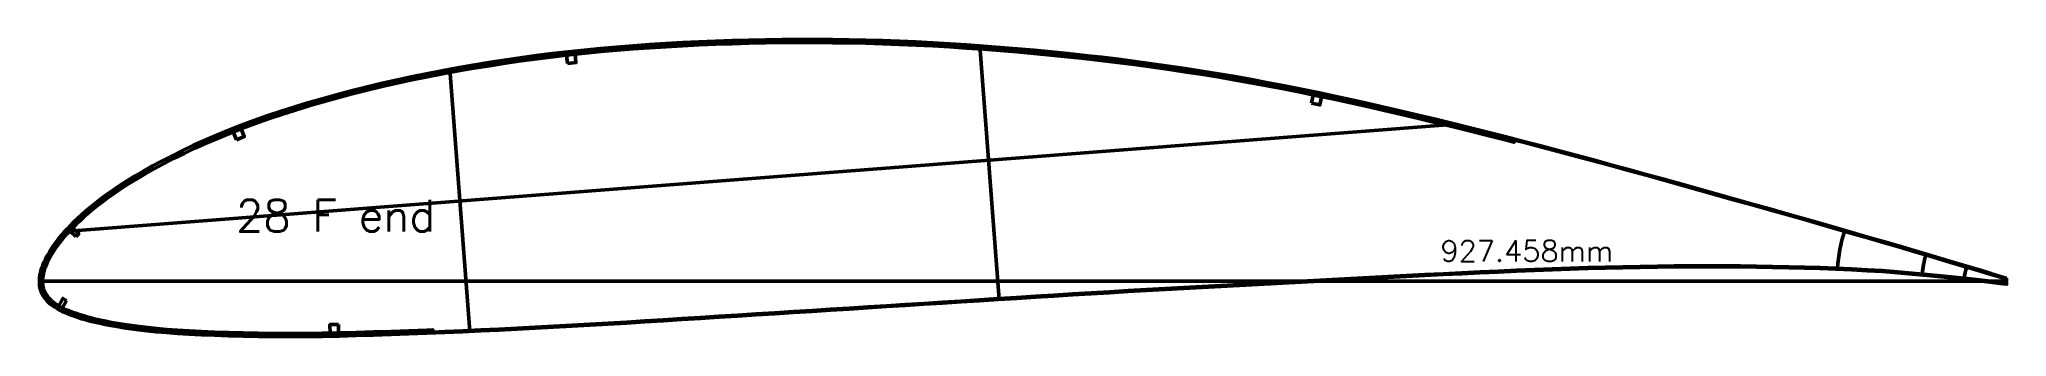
# Model space of a CAD drawing. Header units: metres. Extents: x -405 to 675, y -15418 to 133.
# Drawn here: x -348 to 580, y -5426 to -5286 of the extents above; entities that cross this region are included whole.
import ezdxf
from ezdxf.enums import TextEntityAlignment as Align

# ---------------------------------------------------------------- set-up
doc = ezdxf.new("R2010")
doc.units = ezdxf.units.M
for name, color, linetype, lineweight in [('FoilLayer', 7, 'Continuous', 50), ('RefFoilLayer', 7, 'Continuous', 50), ('StringerLayer', 7, 'Continuous', 50), ('SubLayer', 7, 'Continuous', 50), ('TextLayer', 7, 'Continuous', 50)]:
    doc.layers.add(name, color=color, linetype=linetype, lineweight=lineweight)
doc.styles.add('MSゴシック', font='romans')

msp = doc.modelspace()

# ---------------------------------------------------------------- texts
at = {"layer": 'TextLayer', "style": 'MSゴシック'}
msp.add_text('28 F end', height=15, dxfattribs=at).set_placement((-255.05, -5376.59))
msp.add_text('927.458mm', height=10, dxfattribs=at).set_placement((394.17, -5393.73), align=Align.BOTTOM_RIGHT)

# ---------------------------------------------------------------- linework, layer by layer
at = {"layer": 'FoilLayer'}
msp.add_lwpolyline([(579.52, -5399.04), (576.69, -5398.13), (572.13, -5396.75), (567.19, -5395.23), (561.81, -5393.6), (555.93, -5391.86), (549.61, -5389.99), (542.92, -5388), (535.92, -5385.92), (528.72, -5383.8), (521.46, -5381.67), (514.13, -5379.59), (506.7, -5377.42), (499.18, -5375.21), (491.54, -5373.02), (483.78, -5370.8), (475.88, -5368.59), (467.83, -5366.32), (459.66, -5364.02), (451.39, -5361.7), (443.06, -5359.37), (434.71, -5357.03), (426.35, -5354.69), (418, -5352.37), (409.65, -5350.06), (401.31, -5347.77), (392.98, -5345.49), (384.69, -5343.23), (376.43, -5341), (368.19, -5338.81), (359.96, -5336.63), (351.75, -5334.49), (347.68, -5333.44), (347.42, -5334.46), (343.3, -5333.39), (335.14, -5331.31), (326.99, -5329.27), (318.84, -5327.25), (310.7, -5325.27), (302.57, -5323.32), (294.46, -5321.4), (286.4, -5319.51), (278.4, -5317.68), (270.46, -5315.9), (262.55, -5314.18), (254.68, -5312.52), (246.82, -5310.91), (238.97, -5309.36), (231.14, -5307.86), (223.32, -5306.42), (215.52, -5305.04), (207.71, -5303.71), (199.89, -5302.44), (192.06, -5301.22), (184.21, -5300.06), (176.36, -5298.94), (168.5, -5297.88), (160.63, -5296.87), (152.75, -5295.92), (144.85, -5295.01), (136.94, -5294.16), (129, -5293.36), (121.05, -5292.6), (113.1, -5291.89), (105.14, -5291.23), (97.2, -5290.62), (89.26, -5290.06), (81.33, -5289.56), (73.42, -5289.1), (65.51, -5288.71), (57.6, -5288.36), (49.71, -5288.08), (41.83, -5287.84), (33.94, -5287.67), (26.07, -5287.55), (18.2, -5287.48), (10.34, -5287.48), (2.47, -5287.53), (-5.39, -5287.63), (-13.25, -5287.79), (-21.1, -5288.01), (-28.94, -5288.28), (-36.76, -5288.61), (-44.56, -5289), (-52.35, -5289.44), (-60.11, -5289.93), (-67.83, -5290.48), (-75.51, -5291.09), (-83.12, -5291.76), (-90.69, -5292.49), (-98.23, -5293.3), (-105.75, -5294.19), (-113.26, -5295.14), (-120.75, -5296.15), (-128.21, -5297.23), (-135.65, -5298.38), (-143.05, -5299.6), (-150.4, -5300.88), (-157.71, -5302.22), (-164.97, -5303.63), (-172.17, -5305.11), (-179.32, -5306.65), (-186.39, -5308.27), (-193.4, -5309.95), (-200.35, -5311.71), (-207.25, -5313.54), (-214.05, -5315.42), (-220.72, -5317.34), (-227.26, -5319.31), (-233.65, -5321.34), (-239.9, -5323.45), (-246.02, -5325.61), (-252.01, -5327.85), (-257.86, -5330.14), (-263.55, -5332.47), (-269.08, -5334.86), (-274.43, -5337.27), (-279.59, -5339.71), (-284.54, -5342.16), (-289.26, -5344.58), (-293.73, -5346.97), (-297.93, -5349.33), (-301.87, -5351.64), (-305.56, -5353.91), (-308.99, -5356.13), (-312.19, -5358.28), (-315.16, -5360.36), (-317.91, -5362.38), (-320.45, -5364.32), (-322.79, -5366.19), (-324.94, -5368), (-326.93, -5369.75), (-328.77, -5371.45), (-330.47, -5373.1), (-332.04, -5374.68), (-333.49, -5376.21), (-334.83, -5377.69), (-336.07, -5379.13), (-337.21, -5380.52), (-338.26, -5381.87), (-339.23, -5383.18), (-340.12, -5384.45), (-340.94, -5385.69), (-341.69, -5386.89), (-342.38, -5388.08), (-343.02, -5389.22), (-343.6, -5390.31), (-344.1, -5391.38), (-344.56, -5392.46), (-344.97, -5393.51), (-345.32, -5394.5), (-345.62, -5395.45), (-345.85, -5396.41), (-346.03, -5397.37), (-346.17, -5398.28), (-346.26, -5399.17), (-346.3, -5400.06), (-346.29, -5400.87), (-346.23, -5401.7), (-346.1, -5402.52), (-345.89, -5403.34), (-345.61, -5404.17), (-345.26, -5404.99), (-344.83, -5405.79), (-344.34, -5406.58), (-343.76, -5407.35), (-343.1, -5408.1), (-342.36, -5408.84), (-341.54, -5409.56), (-340.66, -5410.25), (-339.71, -5410.93), (-338.68, -5411.58), (-337.57, -5412.2), (-336.38, -5412.81), (-335.1, -5413.39), (-333.73, -5413.96), (-332.27, -5414.53), (-330.71, -5415.08), (-329.05, -5415.64), (-327.29, -5416.19), (-325.41, -5416.74), (-323.41, -5417.28), (-321.26, -5417.81), (-318.95, -5418.34), (-316.45, -5418.85), (-313.77, -5419.37), (-310.87, -5419.89), (-307.74, -5420.4), (-304.36, -5420.91), (-300.7, -5421.39), (-296.72, -5421.84), (-292.4, -5422.26), (-287.71, -5422.66), (-282.63, -5423.05), (-277.19, -5423.4), (-271.37, -5423.71), (-265.18, -5423.97), (-258.64, -5424.18), (-251.76, -5424.34), (-244.62, -5424.47), (-237.27, -5424.56), (-229.78, -5424.6), (-222.17, -5424.57), (-214.43, -5424.47), (-206.52, -5424.31), (-198.46, -5424.11), (-190.3, -5423.87), (-182.03, -5423.6), (-173.65, -5423.29), (-165.2, -5422.97), (-162.36, -5422.86), (-162.32, -5423.91), (-156.67, -5423.68), (-148.17, -5423.34), (-139.67, -5422.96), (-131.16, -5422.55), (-122.61, -5422.12), (-114.02, -5421.68), (-105.41, -5421.22), (-96.82, -5420.75), (-88.23, -5420.27), (-79.63, -5419.75), (-70.99, -5419.22), (-62.31, -5418.67), (-53.61, -5418.13), (-44.89, -5417.6), (-36.16, -5417.05), (-27.41, -5416.5), (-18.64, -5415.94), (-9.87, -5415.39), (-1.09, -5414.83), (7.69, -5414.29), (16.48, -5413.74), (25.25, -5413.19), (34.02, -5412.64), (42.8, -5412.07), (51.58, -5411.52), (60.36, -5410.96), (69.14, -5410.41), (77.92, -5409.86), (86.69, -5409.31), (95.47, -5408.75), (104.24, -5408.18), (113.01, -5407.62), (121.77, -5407.07), (130.52, -5406.52), (139.26, -5405.99), (148.01, -5405.46), (156.75, -5404.93), (165.47, -5404.42), (174.19, -5403.91), (182.91, -5403.42), (191.66, -5402.94), (200.42, -5402.47), (209.18, -5401.99), (217.95, -5401.5), (226.72, -5401.01), (235.48, -5400.53), (244.24, -5400.05), (253, -5399.59), (261.75, -5399.12), (270.5, -5398.65), (279.23, -5398.18), (287.94, -5397.72), (296.64, -5397.28), (305.33, -5396.85), (314.04, -5396.43), (322.73, -5396.01), (331.39, -5395.6), (339.98, -5395.2), (348.51, -5394.83), (357.01, -5394.48), (365.47, -5394.15), (373.85, -5393.84), (382.15, -5393.57), (390.4, -5393.36), (398.64, -5393.18), (406.85, -5393.03), (414.98, -5392.87), (422.96, -5392.73), (430.79, -5392.67), (438.6, -5392.71), (446.4, -5392.75), (454.13, -5392.77), (461.76, -5392.85), (469.35, -5393.03), (476.93, -5393.2), (484.42, -5393.33), (491.81, -5393.52), (499.17, -5393.83), (506.58, -5394.21), (513.95, -5394.59), (521.14, -5394.99), (528.18, -5395.53), (535.18, -5396.15), (542.06, -5396.79), (548.71, -5397.42), (555.04, -5398.08), (561.03, -5398.74), (566.65, -5399.36), (571.87, -5399.97), (576.68, -5400.55), (579.66, -5400.94)], close=True, dxfattribs=at)
at = {"layer": 'RefFoilLayer'}
msp.add_lwpolyline([(579.66, -5398.61), (576.82, -5397.7), (572.26, -5396.32), (567.32, -5394.8), (561.93, -5393.16), (556.06, -5391.43), (549.74, -5389.56), (543.05, -5387.56), (536.05, -5385.49), (528.85, -5383.36), (521.58, -5381.24), (514.26, -5379.16), (506.83, -5376.98), (499.31, -5374.77), (491.67, -5372.58), (483.9, -5370.37), (476, -5368.15), (467.95, -5365.89), (459.78, -5363.59), (451.51, -5361.27), (443.19, -5358.93), (434.83, -5356.59), (426.48, -5354.26), (418.12, -5351.94), (409.77, -5349.63), (401.43, -5347.33), (393.1, -5345.05), (384.81, -5342.8), (376.54, -5340.57), (368.3, -5338.37), (360.07, -5336.2), (351.86, -5334.05), (343.67, -5331.94), (335.5, -5329.86), (327.35, -5327.81), (319.2, -5325.8), (311.05, -5323.82), (302.91, -5321.86), (294.8, -5319.94), (286.73, -5318.05), (278.73, -5316.21), (270.78, -5314.44), (262.86, -5312.71), (254.98, -5311.05), (247.11, -5309.44), (239.25, -5307.89), (231.41, -5306.39), (223.59, -5304.94), (215.77, -5303.56), (207.95, -5302.23), (200.12, -5300.96), (192.28, -5299.74), (184.42, -5298.57), (176.56, -5297.46), (168.69, -5296.39), (160.81, -5295.38), (152.92, -5294.43), (145.01, -5293.52), (137.09, -5292.67), (129.14, -5291.87), (121.18, -5291.11), (113.22, -5290.4), (105.26, -5289.74), (97.3, -5289.12), (89.36, -5288.57), (81.42, -5288.06), (73.49, -5287.61), (65.57, -5287.21), (57.66, -5286.86), (49.76, -5286.58), (41.86, -5286.34), (33.97, -5286.17), (26.08, -5286.05), (18.21, -5285.98), (10.33, -5285.98), (2.45, -5286.03), (-5.42, -5286.13), (-13.29, -5286.29), (-21.15, -5286.51), (-29, -5286.78), (-36.83, -5287.11), (-44.65, -5287.5), (-52.44, -5287.94), (-60.22, -5288.44), (-67.95, -5288.99), (-75.64, -5289.6), (-83.27, -5290.26), (-90.85, -5291), (-98.4, -5291.81), (-105.94, -5292.7), (-113.47, -5293.65), (-120.97, -5294.67), (-128.44, -5295.75), (-135.89, -5296.9), (-143.3, -5298.12), (-150.67, -5299.4), (-158, -5300.75), (-165.27, -5302.16), (-172.49, -5303.64), (-179.65, -5305.19), (-186.74, -5306.81), (-193.77, -5308.5), (-200.73, -5310.26), (-207.64, -5312.09), (-214.46, -5313.97), (-221.16, -5315.9), (-227.71, -5317.88), (-234.12, -5319.92), (-240.4, -5322.03), (-246.54, -5324.21), (-252.56, -5326.45), (-258.43, -5328.75), (-264.15, -5331.1), (-269.7, -5333.49), (-275.07, -5335.92), (-280.26, -5338.37), (-285.23, -5340.82), (-289.97, -5343.26), (-294.46, -5345.66), (-298.69, -5348.03), (-302.66, -5350.37), (-306.37, -5352.65), (-309.83, -5354.88), (-313.05, -5357.05), (-316.05, -5359.15), (-318.82, -5361.18), (-321.38, -5363.14), (-323.75, -5365.04), (-325.94, -5366.87), (-327.95, -5368.65), (-329.81, -5370.38), (-331.53, -5372.04), (-333.13, -5373.65), (-334.6, -5375.21), (-335.97, -5376.71), (-337.23, -5378.18), (-338.39, -5379.6), (-339.46, -5380.98), (-340.45, -5382.32), (-341.37, -5383.62), (-342.21, -5384.89), (-342.99, -5386.14), (-343.69, -5387.35), (-344.35, -5388.53), (-344.96, -5389.67), (-345.49, -5390.8), (-345.95, -5391.91), (-346.38, -5393), (-346.76, -5394.06), (-347.08, -5395.1), (-347.32, -5396.13), (-347.51, -5397.15), (-347.66, -5398.14), (-347.76, -5399.11), (-347.8, -5400.06), (-347.78, -5401), (-347.71, -5401.94), (-347.55, -5402.89), (-347.31, -5403.83), (-346.99, -5404.77), (-346.58, -5405.69), (-346.1, -5406.6), (-345.53, -5407.49), (-344.88, -5408.34), (-344.15, -5409.17), (-343.35, -5409.97), (-342.47, -5410.74), (-341.52, -5411.48), (-340.5, -5412.2), (-339.41, -5412.89), (-338.25, -5413.54), (-337, -5414.17), (-335.67, -5414.78), (-334.27, -5415.36), (-332.77, -5415.94), (-331.19, -5416.51), (-329.5, -5417.07), (-327.71, -5417.63), (-325.8, -5418.19), (-323.77, -5418.74), (-321.59, -5419.28), (-319.25, -5419.8), (-316.74, -5420.33), (-314.03, -5420.85), (-311.11, -5421.37), (-307.96, -5421.89), (-304.55, -5422.4), (-300.87, -5422.88), (-296.87, -5423.33), (-292.53, -5423.76), (-287.82, -5424.16), (-282.73, -5424.54), (-277.27, -5424.9), (-271.43, -5425.21), (-265.23, -5425.47), (-258.68, -5425.67), (-251.79, -5425.84), (-244.63, -5425.97), (-237.28, -5426.06), (-229.78, -5426.1), (-222.15, -5426.07), (-214.4, -5425.97), (-206.48, -5425.81), (-198.42, -5425.61), (-190.25, -5425.37), (-181.98, -5425.1), (-173.6, -5424.79), (-165.14, -5424.47), (-156.65, -5424.13), (-148.15, -5423.79), (-139.65, -5423.41), (-131.14, -5423), (-122.59, -5422.57), (-114, -5422.13), (-105.39, -5421.67), (-96.79, -5421.2), (-88.2, -5420.72), (-79.6, -5420.2), (-70.96, -5419.67), (-62.28, -5419.12), (-53.58, -5418.58), (-44.86, -5418.04), (-36.13, -5417.5), (-27.39, -5416.95), (-18.62, -5416.39), (-9.84, -5415.83), (-1.06, -5415.28), (7.72, -5414.73), (16.5, -5414.19), (25.28, -5413.64), (34.05, -5413.08), (42.83, -5412.52), (51.61, -5411.96), (60.38, -5411.41), (69.17, -5410.86), (77.95, -5410.31), (86.72, -5409.76), (95.5, -5409.2), (104.27, -5408.63), (113.04, -5408.07), (121.79, -5407.52), (130.54, -5406.97), (139.29, -5406.44), (148.04, -5405.9), (156.77, -5405.38), (165.5, -5404.86), (174.22, -5404.36), (182.94, -5403.87), (191.68, -5403.39), (200.44, -5402.92), (209.21, -5402.44), (217.97, -5401.95), (226.74, -5401.46), (235.5, -5400.98), (244.26, -5400.5), (253.02, -5400.04), (261.78, -5399.57), (270.52, -5399.1), (279.26, -5398.63), (287.96, -5398.17), (296.66, -5397.73), (305.35, -5397.3), (314.06, -5396.88), (322.76, -5396.46), (331.41, -5396.05), (340, -5395.65), (348.53, -5395.28), (357.03, -5394.93), (365.49, -5394.6), (373.87, -5394.29), (382.16, -5394.02), (390.41, -5393.81), (398.65, -5393.63), (406.86, -5393.48), (414.99, -5393.32), (422.97, -5393.18), (430.79, -5393.12), (438.59, -5393.16), (446.4, -5393.2), (454.13, -5393.22), (461.75, -5393.3), (469.34, -5393.48), (476.92, -5393.65), (484.41, -5393.78), (491.79, -5393.96), (499.15, -5394.28), (506.56, -5394.66), (513.93, -5395.04), (521.1, -5395.44), (528.14, -5395.98), (535.14, -5396.59), (542.02, -5397.24), (548.66, -5397.87), (554.99, -5398.52), (560.98, -5399.19), (566.59, -5399.81), (571.81, -5400.42), (576.62, -5401), (579.6, -5401.39)], close=True, dxfattribs=at)
at = {"layer": 'StringerLayer'}
for points in [[(-98.78, -5297.39), (-94.81, -5296.96), (-95.23, -5292.98), (-99.21, -5293.41), (-98.78, -5297.39)], [(251.96, -5316.03), (255.87, -5316.86), (256.7, -5312.95), (252.78, -5312.12), (251.96, -5316.03)], [(-254.91, -5333.28), (-251.18, -5331.82), (-252.64, -5328.09), (-256.37, -5329.55), (-254.91, -5333.28)], [(-330.58, -5378.96), (-329.2, -5377.5), (-332.11, -5374.75), (-333.48, -5376.21), (-330.58, -5378.96)], [(-334.95, -5409.08), (-336.7, -5408.1), (-338.66, -5411.59), (-336.91, -5412.57), (-334.95, -5409.08)], [(-206.79, -5420.31), (-210.79, -5420.39), (-210.71, -5424.39), (-206.71, -5424.31), (-206.79, -5420.31)]]:
    msp.add_lwpolyline(points, dxfattribs=at)
at = {"layer": 'SubLayer'}
for p, q in [((95.55, -5289), (104.76, -5408.6)), ((95.55, -5289), (104.76, -5408.6)), ((95.55, -5289), (104.76, -5408.6)), ((-154.33, -5300.07), (-144.83, -5423.64)), ((-154.33, -5300.07), (-144.83, -5423.64)), ((-154.33, -5300.07), (-144.83, -5423.64)), ((320.07, -5326.01), (-335.75, -5376.47)), ((0, -5350.64), (0, -5350.64)), ((0, -5350.64), (0, -5350.64)), ((-347.8, -5400), (579.66, -5400))]:
    msp.add_line(p, q, dxfattribs=at)
for radius, start, end in [(80, 162.838, 175.60433), (40, 161.96038, 175.0933), (20, 160.4346, 175.97407)]:
    msp.add_arc((579.66, -5400), radius, start, end, dxfattribs=at)

msp.set_redraw_order([(e.dxf.handle, doc.entitydb.next_handle()) for e in msp.query("TEXT MTEXT ATTDEF DIMENSION ARC_DIMENSION")])  # texts and dimensions are drawn at this point

doc.saveas('drawing.dxf')
